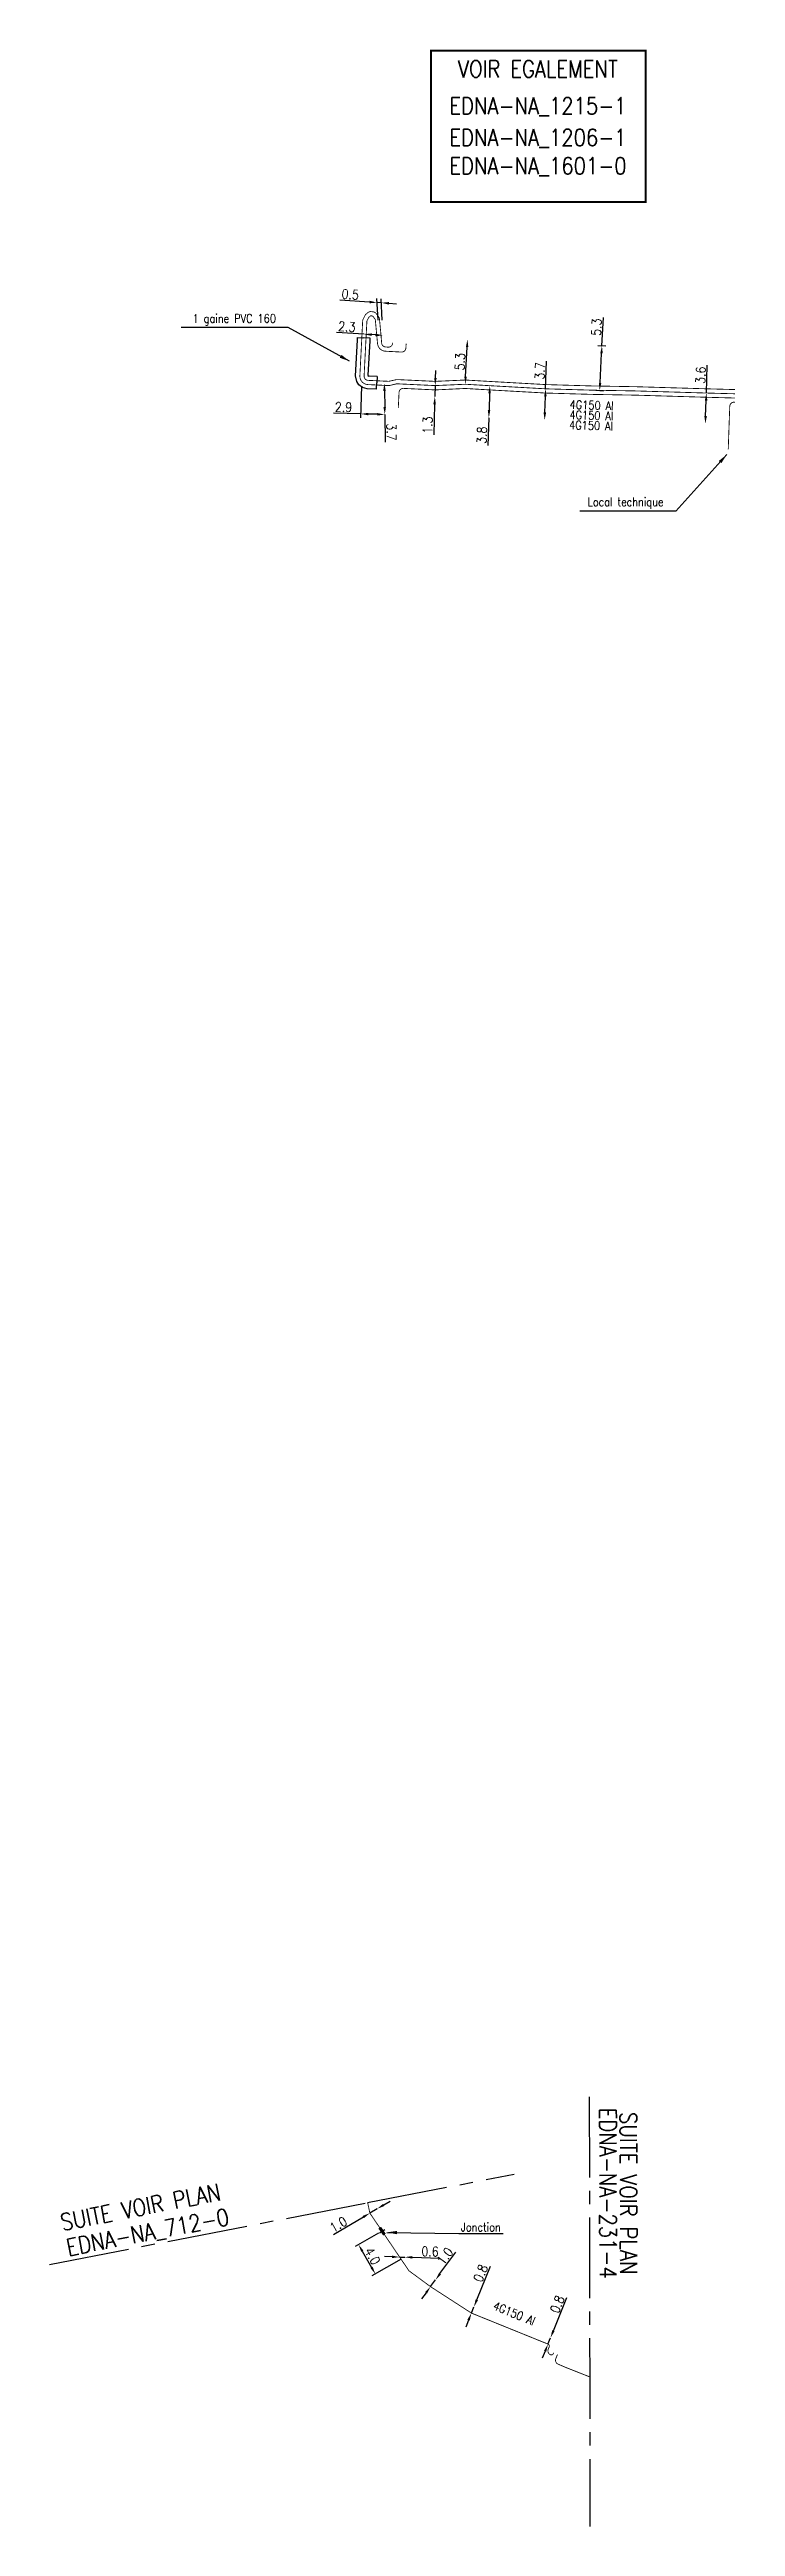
# Model space of a CAD drawing. Header units: millimetres. Extents: x 184011 to 185000, y 128010 to 128993.
# Drawn here: x 184918.8 to 185000, y 128047.3 to 128340.4 of the extents above; entities that cross this region are included whole.
import ezdxf
from ezdxf.enums import TextEntityAlignment as Align

# ---------------------------------------------------------------- set-up
doc = ezdxf.new("R2010")
doc.units = ezdxf.units.MM
doc.header["$PDMODE"] = 34
doc.linetypes.add('B_ST_Al', pattern=[2000, 1000, 1000])
doc.linetypes.add('CENTER2', pattern=[28.575, 19.05, -3.175, 3.175, -3.175])
doc.layers.get('0').update_dxf_attribs({"linetype": 'CONTINUOUS'})
doc.layers.get('DEFPOINTS').update_dxf_attribs({"linetype": 'CONTINUOUS'})
for name, color, linetype in [('B_100', 3, 'CONTINUOUS'), ('B_110', 1, 'CONTINUOUS'), ('B_300', 7, 'CONTINUOUS'), ('B_400', 7, 'CONTINUOUS'), ('B_930', 7, 'CONTINUOUS')]:
    doc.layers.add(name, color=color, linetype=linetype)
doc.styles.get("Standard").update_dxf_attribs({"font": 'romans.shx', "width": 0.85})
doc.dimstyles.get("Standard").update_dxf_attribs({"dimtxt": 1.5, "dimasz": 1.2, "dimexe": 0.625, "dimexo": 0.625, "dimgap": 0.25, "dimtad": 1, "dimdec": 1, "dimzin": 0, "dimdsep": 46, "dimtxsty": 'Standard', "dimcen": -0.5, "dimadec": 0, "dimazin": 0, "dimtfac": 1, "dimtdec": 1, "dimtmove": 0, "dimatfit": 3, "dimfxl": 0, "dimtolj": 1, "dimtzin": 0, "dimarcsym": 0})

msp = doc.modelspace()

# ---------------------------------------------------------------- texts
at = {"layer": 'B_100', "linetype": 'B_ST_Al', "width": 0.85}
for p in [(184980.37, 128296.71), (184980.33, 128295.51)]:
    msp.add_text('4G150 Al', height=1, rotation=358.3135, dxfattribs=at).set_placement(p)
msp.add_text('4G150 Al', height=1, rotation=337.9425, dxfattribs=at).set_placement((184973.85, 128072.47), align=Align.MIDDLE)
at = {"layer": 'B_110', "linetype": 'B_ST_Al', "width": 0.85}
msp.add_text('4G150 Al', height=1, rotation=358.3135, dxfattribs=at).set_placement((184980.39, 128297.92))
at = {"layer": 'B_110', "linetype": 'Continuous', "insert": (184991.53, 128286.73), "char_height": 1, "attachment_point": 6}
msp.add_mtext('Local technique', dxfattribs=at)
at = {"layer": 'B_300', "linetype": 'Continuous', "insert": (184967.52, 128082.68), "char_height": 1, "attachment_point": 4}
msp.add_mtext('Jonction ', dxfattribs=at)
at = {"layer": 'B_400', "insert": (184945.62, 128308.44), "char_height": 1, "attachment_point": 6}
msp.add_mtext('1 gaine PVC 160 ', dxfattribs=at)
at = {"layer": 'B_930', "width": 0.85}
for s, p in [('VOIR EGALEMENT', (184976.65, 128337.14)), ('EDNA-NA_1215-1', (184976.65, 128332.77)), ('EDNA-NA_1206-1', (184976.65, 128329.03)), ('EDNA-NA_1601-0', (184976.65, 128325.67))]:
    msp.add_text(s, height=2, dxfattribs=at).set_placement(p, align=Align.CENTER)
for s, rotation, p in [('EDNA-NA-231-4', 270.0868, (184983.95, 128086.7)), ('SUITE VOIR PLAN', 270.0868, (184986.38, 128086.69)), ('SUITE VOIR PLAN', 10.984, (184929.76, 128084.07)), ('EDNA-NA_712-0', 10.984, (184930.62, 128081.11))]:
    msp.add_text(s, height=2, rotation=rotation, dxfattribs=at).set_placement(p, align=Align.CENTER)

# ---------------------------------------------------------------- blocks, each defined once
blk = doc.blocks.new('*D37')
at = {"layer": 'B_100', "color": 0, "linetype": 'Continuous', "lineweight": -2, "transparency": 16777216}
for p, q in [((184955.97, 128083.88), (184952.42, 128081.79)), ((184957.6, 128084.85), (184956.74, 128084.34)), ((184958.38, 128085.31), (184959.15, 128085.76))]:
    blk.add_line(p, q, dxfattribs=at)
at = {"layer": 'B_100', "color": 0, "linetype": 'Continuous', "transparency": 16777216}
for points in [[(184955.89, 128084.01), (184956.04, 128083.75), (184956.74, 128084.34)], [(184958.3, 128085.44), (184958.45, 128085.18), (184957.6, 128084.85)]]:
    blk.add_solid(points, dxfattribs=at)
at = {"layer": 'DEFPOINTS', "color": 0, "linetype": 'Continuous', "transparency": 16777216}
for p in [(184956.74, 128084.34), (184957.6, 128084.85), (184957.6, 128084.85)]:
    blk.add_point(p, dxfattribs=at)
at = {"layer": 'B_100', "color": 0, "linetype": 'Continuous', "transparency": 16777216, "insert": (184953.01, 128083), "char_height": 1.125, "attachment_point": 5, "rotation": 30.5803}
blk.add_mtext('\\A1;1.0', dxfattribs=at)
blk = doc.blocks.new('*D38')
at = {"layer": 'B_100', "color": 0, "linetype": 'Continuous', "lineweight": -2, "transparency": 16777216}
for p, q in [((184965.05, 128077.18), (184966.91, 128079.71)), ((184963.4, 128074.92), (184962.87, 128074.19)), ((184963.93, 128075.64), (184964.52, 128076.45))]:
    blk.add_line(p, q, dxfattribs=at)
at = {"layer": 'B_100', "color": 0, "linetype": 'Continuous', "transparency": 16777216}
for points in [[(184963.28, 128075.01), (184963.52, 128074.83), (184963.93, 128075.64)], [(184964.93, 128077.26), (184965.18, 128077.09), (184964.52, 128076.45)]]:
    blk.add_solid(points, dxfattribs=at)
at = {"layer": 'DEFPOINTS', "color": 0, "linetype": 'Continuous', "transparency": 16777216}
for p in [(184963.93, 128075.64), (184964.52, 128076.45), (184964.52, 128076.45)]:
    blk.add_point(p, dxfattribs=at)
at = {"layer": 'B_100', "color": 0, "linetype": 'Continuous', "transparency": 16777216, "insert": (184965.64, 128079.25), "char_height": 1.125, "attachment_point": 5, "rotation": 53.7724}
blk.add_mtext('\\A1;1.0', dxfattribs=at)
blk = doc.blocks.new('*D39')
at = {"layer": 'B_100', "color": 0, "linetype": 'Continuous', "lineweight": -2, "transparency": 16777216}
for p, q in [((184978.48, 128070.41), (184980.09, 128074.37)), ((184977.84, 128068.84), (184978.14, 128069.58)), ((184977.51, 128068), (184977.17, 128067.17))]:
    blk.add_line(p, q, dxfattribs=at)
at = {"layer": 'B_100', "color": 0, "linetype": 'Continuous', "transparency": 16777216}
for points in [[(184978.34, 128070.47), (184978.62, 128070.36), (184978.14, 128069.58)], [(184977.37, 128068.06), (184977.64, 128067.95), (184977.84, 128068.84)]]:
    blk.add_solid(points, dxfattribs=at)
at = {"layer": 'DEFPOINTS', "color": 0, "linetype": 'Continuous', "transparency": 16777216}
for p in [(184978.14, 128069.58), (184978.14, 128069.58), (184977.84, 128068.84)]:
    blk.add_point(p, dxfattribs=at)
at = {"layer": 'B_100', "color": 0, "linetype": 'Continuous', "transparency": 16777216, "insert": (184978.95, 128073.55), "char_height": 1.125, "attachment_point": 5, "rotation": 67.9426}
blk.add_mtext('\\A1;0.8', dxfattribs=at)
blk = doc.blocks.new('*D40')
at = {"layer": 'B_100', "color": 0, "linetype": 'Continuous', "lineweight": -2, "transparency": 16777216}
for p, q in [((184969.41, 128074.09), (184971.02, 128078.05)), ((184968.77, 128072.51), (184969.07, 128073.25)), ((184968.43, 128071.68), (184968.1, 128070.84))]:
    blk.add_line(p, q, dxfattribs=at)
at = {"layer": 'B_100', "color": 0, "linetype": 'Continuous', "transparency": 16777216}
for points in [[(184968.29, 128071.73), (184968.57, 128071.62), (184968.77, 128072.51)], [(184969.27, 128074.14), (184969.55, 128074.03), (184969.07, 128073.25)]]:
    blk.add_solid(points, dxfattribs=at)
at = {"layer": 'DEFPOINTS', "color": 0, "linetype": 'Continuous', "transparency": 16777216}
for p in [(184968.77, 128072.51), (184969.07, 128073.25), (184969.07, 128073.25)]:
    blk.add_point(p, dxfattribs=at)
at = {"layer": 'B_100', "color": 0, "linetype": 'Continuous', "transparency": 16777216, "insert": (184969.87, 128077.23), "char_height": 1.125, "attachment_point": 5, "rotation": 67.9426}
blk.add_mtext('\\A1;0.8', dxfattribs=at)
blk = doc.blocks.new('*D261')
at = {"layer": 'B_100', "color": 0, "linetype": 'Continuous', "lineweight": -2, "transparency": 16777216}
for p, q in [((184959.37, 128079.17), (184958.47, 128079.19)), ((184960.27, 128079.14), (184960.87, 128079.13)), ((184961.77, 128079.11), (184965.05, 128079.02))]:
    blk.add_line(p, q, dxfattribs=at)
at = {"layer": 'B_100', "color": 0, "linetype": 'Continuous', "transparency": 16777216}
for points in [[(184959.37, 128079.32), (184959.36, 128079.02), (184960.27, 128079.14)], [(184961.77, 128079.26), (184961.76, 128078.96), (184960.87, 128079.13)]]:
    blk.add_solid(points, dxfattribs=at)
at = {"layer": 'DEFPOINTS', "color": 0, "linetype": 'Continuous', "transparency": 16777216}
for p in [(184960.27, 128079.14), (184960.87, 128079.13), (184960.87, 128079.13)]:
    blk.add_point(p, dxfattribs=at)
at = {"layer": 'B_100', "color": 0, "linetype": 'Continuous', "transparency": 16777216, "insert": (184963.87, 128079.8), "char_height": 1.125, "attachment_point": 5, "rotation": 358.572}
blk.add_mtext('\\A1;0.6', dxfattribs=at)
blk = doc.blocks.new('*D262')
at = {"layer": 'B_100', "color": 0, "linetype": 'Continuous', "lineweight": -2, "transparency": 16777216}
for p, q in [((184957.78, 128081.97), (184955, 128080.38)), ((184955.85, 128079.83), (184956.94, 128077.92)), ((184960.46, 128078.9), (184956.98, 128076.91))]:
    blk.add_line(p, q, dxfattribs=at)
at = {"layer": 'B_100', "color": 0, "linetype": 'Continuous', "transparency": 16777216}
for points in [[(184955.98, 128079.91), (184955.72, 128079.76), (184955.4, 128080.62)], [(184957.07, 128078), (184956.81, 128077.85), (184957.39, 128077.14)]]:
    blk.add_solid(points, dxfattribs=at)
at = {"layer": 'DEFPOINTS', "color": 0, "linetype": 'Continuous', "transparency": 16777216}
for p in [(184958.19, 128082.21), (184960.87, 128079.13), (184957.39, 128077.14)]:
    blk.add_point(p, dxfattribs=at)
at = {"layer": 'B_100', "color": 0, "linetype": 'Continuous', "transparency": 16777216, "insert": (184957.05, 128079.25), "char_height": 1.125, "attachment_point": 5, "rotation": 299.7204}
blk.add_mtext('\\A1;4.0', dxfattribs=at)
blk = doc.blocks.new('B_300_04')
at = {"color": 0, "linetype": 'Continuous'}
blk.add_line((0, 0.375), (0, -0.375), dxfattribs=at)
blk.add_solid([(-0.5, 0.1875), (-0.5, -0.1875), (0.5, 0.1875), (0.5, -0.1875)], dxfattribs=at)
at = {"color": 0, "linetype": 'Continuous', "width": 0.75, "flags": 3}
for tag, p in [('DEF_LEG', (0, -4.25)), ('DEF_COUP', (0, -6.75)), ('DEF_TYPE', (0, -9.25))]:
    blk.add_attdef(tag, text='', height=1.2, dxfattribs=at).set_placement(p, align=Align.MIDDLE)
blk = doc.blocks.new('*D279')
at = {"layer": 'B_100', "color": 0, "linetype": 'Continuous', "lineweight": -2, "transparency": 16777216}
for p, q in [((184996.6, 128299.78), (184996.7, 128303.06)), ((184996.51, 128297.05), (184996.57, 128298.88))]:
    blk.add_line(p, q, dxfattribs=at)
at = {"layer": 'B_100', "color": 0, "linetype": 'Continuous', "transparency": 16777216}
for points in [[(184996.42, 128298.89), (184996.72, 128298.88), (184996.6, 128299.78)], [(184996.36, 128297.06), (184996.66, 128297.05), (184996.48, 128296.15)]]:
    blk.add_solid(points, dxfattribs=at)
at = {"layer": 'DEFPOINTS', "color": 0, "linetype": 'Continuous', "transparency": 16777216}
for p in [(184996.6, 128299.78), (184996.48, 128296.15), (184996.48, 128296.15)]:
    blk.add_point(p, dxfattribs=at)
at = {"layer": 'B_100', "color": 0, "linetype": 'Continuous', "transparency": 16777216, "insert": (184995.92, 128301.89), "char_height": 1.125, "attachment_point": 5, "rotation": 88.1584}
blk.add_mtext('\\A1;3.6', dxfattribs=at)
blk = doc.blocks.new('*D280')
at = {"layer": 'B_100', "color": 0, "linetype": 'Continuous', "lineweight": -2, "transparency": 16777216}
for p, q in [((184977.56, 128300.28), (184977.67, 128303.56)), ((184977.47, 128297.49), (184977.53, 128299.38))]:
    blk.add_line(p, q, dxfattribs=at)
at = {"layer": 'B_100', "color": 0, "linetype": 'Continuous', "transparency": 16777216}
for points in [[(184977.38, 128299.39), (184977.68, 128299.38), (184977.56, 128300.28)], [(184977.32, 128297.49), (184977.62, 128297.48), (184977.44, 128296.59)]]:
    blk.add_solid(points, dxfattribs=at)
at = {"layer": 'DEFPOINTS', "color": 0, "linetype": 'Continuous', "transparency": 16777216}
for p in [(184977.56, 128300.28), (184977.44, 128296.59), (184977.44, 128296.59)]:
    blk.add_point(p, dxfattribs=at)
at = {"layer": 'B_100', "color": 0, "linetype": 'Continuous', "transparency": 16777216, "insert": (184976.88, 128302.4), "char_height": 1.125, "attachment_point": 5, "rotation": 88.1568}
blk.add_mtext('\\A1;3.7', dxfattribs=at)
blk = doc.blocks.new('*D281')
at = {"layer": 'B_100', "color": 0, "linetype": 'Continuous', "lineweight": -2, "transparency": 16777216}
for p, q in [((184970.92, 128299.75), (184970.86, 128297.75)), ((184970.83, 128296.85), (184970.72, 128293.57))]:
    blk.add_line(p, q, dxfattribs=at)
at = {"layer": 'B_100', "color": 0, "linetype": 'Continuous', "transparency": 16777216}
for points in [[(184970.77, 128299.75), (184971.07, 128299.75), (184970.95, 128300.65)], [(184970.71, 128297.76), (184971.01, 128297.75), (184970.83, 128296.85)]]:
    blk.add_solid(points, dxfattribs=at)
at = {"layer": 'DEFPOINTS', "color": 0, "linetype": 'Continuous', "transparency": 16777216}
for p in [(184970.95, 128300.65), (184970.83, 128296.85), (184970.83, 128296.85)]:
    blk.add_point(p, dxfattribs=at)
at = {"layer": 'B_100', "color": 0, "linetype": 'Continuous', "transparency": 16777216, "insert": (184970.01, 128294.79), "char_height": 1.125, "attachment_point": 5, "rotation": 88.1568}
blk.add_mtext('\\A1;3.8', dxfattribs=at)
blk = doc.blocks.new('*D282')
at = {"layer": 'B_100', "color": 0, "linetype": 'Continuous', "lineweight": -2, "transparency": 16777216}
for p, q in [((184964.48, 128300.66), (184964.44, 128299.36)), ((184964.51, 128301.55), (184964.54, 128302.45)), ((184964.41, 128298.46), (184964.3, 128294.83))]:
    blk.add_line(p, q, dxfattribs=at)
at = {"layer": 'B_100', "color": 0, "linetype": 'Continuous', "transparency": 16777216}
for points in [[(184964.36, 128301.56), (184964.66, 128301.55), (184964.48, 128300.66)], [(184964.26, 128298.46), (184964.56, 128298.45), (184964.44, 128299.36)]]:
    blk.add_solid(points, dxfattribs=at)
at = {"layer": 'DEFPOINTS', "color": 0, "linetype": 'Continuous', "transparency": 16777216}
for p in [(184964.48, 128300.66), (184964.44, 128299.36), (184964.44, 128299.36)]:
    blk.add_point(p, dxfattribs=at)
at = {"layer": 'B_100', "color": 0, "linetype": 'Continuous', "transparency": 16777216, "insert": (184963.58, 128295.98), "char_height": 1.125, "attachment_point": 5, "rotation": 88.1568}
blk.add_mtext('\\A1;1.3', dxfattribs=at)
blk = doc.blocks.new('*D283')
at = {"layer": 'B_100', "color": 0, "linetype": 'Continuous', "lineweight": -2, "transparency": 16777216}
blk.add_line((184968.08, 128301.72), (184968.26, 128305.21), dxfattribs=at)
at = {"layer": 'B_100', "color": 0, "linetype": 'Continuous', "transparency": 16777216}
for points in [[(184968.11, 128305.22), (184968.41, 128305.21), (184968.3, 128306.11)], [(184967.93, 128301.73), (184968.23, 128301.71), (184968.04, 128300.82)]]:
    blk.add_solid(points, dxfattribs=at)
at = {"layer": 'DEFPOINTS', "color": 0, "linetype": 'Continuous', "transparency": 16777216}
for p in [(184968.3, 128306.11), (184968.3, 128306.11), (184968.04, 128300.82)]:
    blk.add_point(p, dxfattribs=at)
at = {"layer": 'B_100', "color": 0, "linetype": 'Continuous', "transparency": 16777216, "insert": (184967.42, 128303.5), "char_height": 1.125, "attachment_point": 5, "rotation": 87.1279}
blk.add_mtext('\\A1;5.3', dxfattribs=at)
blk = doc.blocks.new('*D284')
at = {"layer": 'B_100', "color": 0, "linetype": 'Continuous', "lineweight": -2, "transparency": 16777216}
for p, q in [((184955.75, 128300.6), (184955.65, 128296.84)), ((184955.66, 128297.31), (184952.43, 128297.4)), ((184957.61, 128297.26), (184956.56, 128297.29))]:
    blk.add_line(p, q, dxfattribs=at)
at = {"layer": 'B_100', "color": 0, "linetype": 'Continuous', "transparency": 16777216}
for points in [[(184956.57, 128297.44), (184956.56, 128297.14), (184955.66, 128297.31)], [(184957.62, 128297.41), (184957.61, 128297.11), (184958.51, 128297.24)]]:
    blk.add_solid(points, dxfattribs=at)
at = {"layer": 'DEFPOINTS', "color": 0, "linetype": 'Continuous', "transparency": 16777216}
for p in [(184955.77, 128301.07), (184958.51, 128297.24), (184958.51, 128297.24)]:
    blk.add_point(p, dxfattribs=at)
at = {"layer": 'B_100', "color": 0, "linetype": 'Continuous', "transparency": 16777216, "insert": (184953.62, 128298.12), "char_height": 1.125, "attachment_point": 5, "rotation": 358.4321}
blk.add_mtext('\\A1;2.9', dxfattribs=at)
blk = doc.blocks.new('*D285')
at = {"layer": 'B_100', "color": 0, "linetype": 'Continuous', "lineweight": -2, "transparency": 16777216}
for p, q in [((184958.47, 128300.03), (184958.5, 128298.14)), ((184958.51, 128297.24), (184958.56, 128293.96))]:
    blk.add_line(p, q, dxfattribs=at)
at = {"layer": 'B_100', "color": 0, "linetype": 'Continuous', "transparency": 16777216}
for points in [[(184958.62, 128300.04), (184958.32, 128300.03), (184958.46, 128300.93)], [(184958.65, 128298.14), (184958.35, 128298.13), (184958.51, 128297.24)]]:
    blk.add_solid(points, dxfattribs=at)
at = {"layer": 'DEFPOINTS', "color": 0, "linetype": 'Continuous', "transparency": 16777216}
for p in [(184958.46, 128300.93), (184958.51, 128297.24), (184958.51, 128297.24)]:
    blk.add_point(p, dxfattribs=at)
at = {"layer": 'B_100', "color": 0, "linetype": 'Continuous', "transparency": 16777216, "insert": (184959.29, 128295.16), "char_height": 1.125, "attachment_point": 5, "rotation": 270.838}
blk.add_mtext('\\A1;3.7', dxfattribs=at)
blk = doc.blocks.new('*D286')
at = {"layer": 'B_100', "color": 0, "linetype": 'Continuous', "lineweight": -2, "transparency": 16777216}
for p, q in [((184956.71, 128310.55), (184953.19, 128310.78)), ((184957.71, 128308.42), (184957.58, 128310.96)), ((184958.1, 128310.46), (184957.6, 128310.49)), ((184958.21, 128308.39), (184958.08, 128310.93)), ((184959, 128310.4), (184959.9, 128310.35))]:
    blk.add_line(p, q, dxfattribs=at)
at = {"layer": 'B_100', "color": 0, "linetype": 'Continuous', "transparency": 16777216}
for points in [[(184956.72, 128310.7), (184956.7, 128310.4), (184957.6, 128310.49)], [(184959.01, 128310.55), (184958.99, 128310.25), (184958.1, 128310.46)]]:
    blk.add_solid(points, dxfattribs=at)
at = {"layer": 'DEFPOINTS', "color": 0, "linetype": 'Continuous', "transparency": 16777216}
for p in [(184958.1, 128310.46), (184957.74, 128307.95), (184958.24, 128307.92)]:
    blk.add_point(p, dxfattribs=at)
at = {"layer": 'B_100', "color": 0, "linetype": 'Continuous', "transparency": 16777216, "insert": (184954.42, 128311.45), "char_height": 1.125, "attachment_point": 5, "rotation": 356.3479}
blk.add_mtext('\\A1;0.5', dxfattribs=at)
blk = doc.blocks.new('*D287')
at = {"layer": 'B_100', "color": 0, "linetype": 'Continuous', "lineweight": -2, "transparency": 16777216}
for p, q in [((184956.06, 128306.74), (184952.79, 128306.95)), ((184957.41, 128306.66), (184956.96, 128306.69))]:
    blk.add_line(p, q, dxfattribs=at)
at = {"layer": 'B_100', "color": 0, "linetype": 'Continuous', "transparency": 16777216}
for points in [[(184956.97, 128306.84), (184956.95, 128306.54), (184956.06, 128306.74)], [(184957.42, 128306.81), (184957.4, 128306.51), (184958.31, 128306.6)]]:
    blk.add_solid(points, dxfattribs=at)
at = {"layer": 'DEFPOINTS', "color": 0, "linetype": 'Continuous', "transparency": 16777216}
for p in [(184956.06, 128306.74), (184958.31, 128306.6), (184958.31, 128306.6)]:
    blk.add_point(p, dxfattribs=at)
at = {"layer": 'B_100', "color": 0, "linetype": 'Continuous', "transparency": 16777216, "insert": (184954.02, 128307.63), "char_height": 1.125, "attachment_point": 5, "rotation": 356.3479}
blk.add_mtext('\\A1;2.3', dxfattribs=at)
blk = doc.blocks.new('*D288')
at = {"layer": 'B_100', "color": 0, "linetype": 'Continuous', "lineweight": -2, "transparency": 16777216}
for p, q in [((184984.23, 128305.37), (184984.4, 128308.73)), ((184983.76, 128305.39), (184984.7, 128305.35)), ((184984.01, 128300.97), (184984.18, 128304.47)), ((184983.49, 128300.1), (184984.43, 128300.05))]:
    blk.add_line(p, q, dxfattribs=at)
at = {"layer": 'B_100', "color": 0, "linetype": 'Continuous', "transparency": 16777216}
for points in [[(184984.03, 128304.48), (184984.33, 128304.46), (184984.23, 128305.37)], [(184983.86, 128300.98), (184984.16, 128300.97), (184983.96, 128300.08)]]:
    blk.add_solid(points, dxfattribs=at)
at = {"layer": 'DEFPOINTS', "color": 0, "linetype": 'Continuous', "transparency": 16777216}
for p in [(184983.29, 128305.42), (184984.23, 128305.37), (184983.02, 128300.12)]:
    blk.add_point(p, dxfattribs=at)
at = {"layer": 'B_100', "color": 0, "linetype": 'Continuous', "transparency": 16777216, "insert": (184983.59, 128307.58), "char_height": 1.125, "attachment_point": 5, "rotation": 87.1279}
blk.add_mtext('\\A1;5.3', dxfattribs=at)

# ---------------------------------------------------------------- dimensions: what is measured, and where the dimension line sits
at = {"layer": 'B_100', "linetype": 'Continuous'}
dim = msp.add_linear_dim(base=(184958.1, 128310.46), p1=(184957.74, 128307.95), p2=(184958.24, 128307.92), angle=176.3479, text='0.5', dimstyle='Standard', override={"dimscale": 0.75}, dxfattribs=at)
dim.commit()
dim.dimension.update_dxf_attribs({"geometry": '*D286', "text_midpoint": (184954.38, 128310.7), "dimtype": 160})
for base, p1, p2, angle, picture, middle, dimtype in [((184958.31, 128306.6), (184956.06, 128306.74), (184958.31, 128306.6), 176.3479, '*D287', (184953.97, 128306.88), 160), ((184984.23, 128305.37), (184983.02, 128300.12), (184983.29, 128305.42), 267.1279, '*D288', (184984.34, 128307.54), 160), ((184968.3, 128306.11), (184968.04, 128300.82), (184968.3, 128306.11), 267.1279, '*D283', (184968.17, 128303.47), 160), ((184977.44, 128296.59), (184977.56, 128300.28), (184977.44, 128296.59), 88.1568, '*D280', (184977.63, 128302.37), 160), ((184958.5134, 128297.2352), (184955.7672, 128301.0689), (184958.5134, 128297.2352), 178.4321, '*D284', (184953.5987, 128297.3698), 160), ((184958.51, 128297.24), (184958.46, 128300.93), (184958.51, 128297.24), 90.838, '*D285', (184958.54, 128295.15), 160), ((184964.44, 128299.36), (184964.48, 128300.66), (184964.44, 128299.36), 88.1568, '*D282', (184964.33, 128295.95), 160), ((184970.83, 128296.85), (184970.95, 128300.65), (184970.83, 128296.85), 88.1568, '*D281', (184970.76, 128294.76), 160), ((184996.48, 128296.15), (184996.6, 128299.78), (184996.48, 128296.15), 88.1584, '*D279', (184996.67, 128301.87), 160), ((184957.6, 128084.85), (184956.74, 128084.34), (184957.6, 128084.85), 30.5803, '*D37', (184953.39, 128082.36), 161), ((184960.87, 128079.13), (184960.27, 128079.14), (184960.87, 128079.13), 178.572, '*D261', (184963.86, 128079.05), 160), ((184964.52, 128076.45), (184963.93, 128075.64), (184964.52, 128076.45), 53.7724, '*D38', (184966.25, 128078.81), 161), ((184969.07, 128073.25), (184968.77, 128072.51), (184969.07, 128073.25), 67.9426, '*D40', (184970.57, 128076.95), 161), ((184978.14, 128069.58), (184977.84, 128068.84), (184978.14, 128069.58), 67.9426, '*D39', (184979.64, 128073.27), 161)]:
    dim = msp.add_linear_dim(base=base, p1=p1, p2=p2, angle=angle, dimstyle='Standard', override={"dimscale": 0.75}, dxfattribs=at)
    dim.commit()
    dim.dimension.update_dxf_attribs({"geometry": picture, "text_midpoint": middle, "dimtype": dimtype})
dim = msp.add_linear_dim(base=(184957.39, 128077.14), p1=(184958.19, 128082.21), p2=(184960.87, 128079.13), angle=119.7204, dimstyle='Standard', override={"dimscale": 0.75}, dxfattribs=at)
dim.commit()
dim.dimension.update_dxf_attribs({"geometry": '*D262', "text_midpoint": (184957.05, 128079.25)})

# ---------------------------------------------------------------- linework, layer by layer
at = {"layer": 'B_100', "linetype": 'B_ST_Al', "const_width": 0.1}
for points in [[(185000, 128299.69), (184996.6, 128299.78), (184988.2, 128300.03), (184983.02, 128300.12), (184977.56, 128300.28), (184970.95, 128300.65), (184968.04, 128300.82), (184964.48, 128300.66), (184960.01, 128300.87, 0.067542), (184959.87, 128300.86), (184959.16, 128300.69, -0.067542), (184958.89, 128300.67), (184958.6, 128300.68), (184957.56, 128300.73), (184956.51, 128300.78, -0.415407), (184955.56, 128301.83), (184955.79, 128306.33), (184955.81, 128306.76), (184955.89, 128308.32, -0.106368), (184955.95, 128308.52), (184956.17, 128308.97, -0.101678), (184956.3, 128309.12), (184956.52, 128309.31, -0.199205), (184956.89, 128309.42), (184957.14, 128309.39, -0.212572), (184957.49, 128309.19), (184957.79, 128308.79, -0.137146), (184957.88, 128308.54), (184958.06, 128306.66), (184958.14, 128305.68, 0.373346), (184958.62, 128305.23), (184958.92, 128305.21, 0.410232), (184959.44, 128305.68), (184959.44, 128305.73)], [(184960.11, 128298.02), (184960.2, 128299.86, -0.414214), (184960.72, 128300.33), (184964.48, 128300.15), (184968.04, 128300.32), (184970.92, 128300.15), (184977.54, 128299.78), (184983.01, 128299.62), (184988.18, 128299.53), (184996.59, 128299.28), (184999.98, 128299.19), (185000, 128299.19)], [(184978.51, 128067.81), (184978.47, 128067.72, -0.414214), (184978.14, 128067.58), (184978.14, 128067.58, -0.414214), (184977.87, 128068.23), (184977.98, 128068.51, 0.417357), (184977.84, 128068.84), (184977.84, 128068.84), (184968.77, 128072.51), (184963.93, 128075.64), (184961.37, 128077.52), (184960.27, 128079.14), (184958.19, 128082.21), (184956.74, 128084.34), (184956.48, 128085.59)]]:
    msp.add_lwpolyline(points, format="xyb", dxfattribs=at)
at = {"layer": 'B_100', "linetype": 'B_ST_Al', "const_width": 0.1, "flags": 128}
msp.add_lwpolyline([(184978.97, 128067.62), (184978.77, 128067.12, 0.408136), (184979.03, 128066.47), (184980.04, 128066.04), (184982.78, 128064.96), (184982.78, 128064.96)], format="xyb", dxfattribs=at)
at = {"layer": 'B_110', "linetype": 'B_ST_Al', "const_width": 0.1}
msp.add_lwpolyline([(185000, 128300.19), (184996.61, 128300.28), (184988.21, 128300.53), (184983.03, 128300.62), (184977.58, 128300.78), (184970.98, 128301.15), (184968.04, 128301.32), (184964.48, 128301.16), (184960.03, 128301.37, 0.067542), (184959.76, 128301.34), (184959.05, 128301.18, -0.067542), (184958.91, 128301.17), (184958.63, 128301.18), (184957.58, 128301.23), (184956.53, 128301.28, -0.415407), (184956.06, 128301.81), (184956.29, 128306.3), (184956.31, 128306.73), (184956.39, 128308.24, -0.106368), (184956.41, 128308.34), (184956.59, 128308.69, -0.101678), (184956.66, 128308.77), (184956.8, 128308.89, -0.199205), (184956.89, 128308.92), (184956.98, 128308.91, -0.212572), (184957.15, 128308.81), (184957.34, 128308.55, -0.137146), (184957.39, 128308.43), (184957.56, 128306.61), (184957.65, 128305.64, 0.373346), (184958.59, 128304.73), (184960.48, 128304.63, 0.410232), (184961.01, 128305.1), (184961.04, 128305.62)], format="xyb", dxfattribs=at)
at = {"layer": 'B_110', "linetype": 'B_ST_Al', "const_width": 0.1, "flags": 128}
msp.add_lwpolyline([(185000, 128298.69), (184999.89, 128298.7, 0.414214), (184999.37, 128298.21), (184999.19, 128293.11)], format="xyb", dxfattribs=at)
at = {"layer": 'B_400', "color": 7, "linetype": 'CONTINUOUS'}
for p, q in [((184955.05, 128301.8), (184955.27, 128306.02)), ((184955.27, 128306.02), (184955.29, 128306.35)), ((184955.29, 128306.35), (184956.04, 128306.31)), ((184956.79, 128306.28), (184956.04, 128306.31)), ((184956.56, 128301.91), (184956.77, 128305.94)), ((184956.77, 128305.94), (184956.79, 128306.28)), ((184955.18, 128301.15), (184955.05, 128301.8)), ((184955.44, 128300.77), (184955.18, 128301.15)), ((184955.86, 128300.44), (184955.44, 128300.77)), ((184956.67, 128301.78), (184956.54, 128301.81)), ((184956.54, 128301.81), (184956.55, 128301.8)), ((184956.55, 128301.8), (184956.59, 128301.74)), ((184956.59, 128301.74), (184956.56, 128301.91)), ((184957.6, 128301.73), (184956.67, 128301.78)), ((184957.53, 128300.23), (184957.57, 128300.98)), ((184957.6, 128301.73), (184957.57, 128300.98)), ((184956.43, 128300.29), (184955.86, 128300.44)), ((184957.53, 128300.23), (184956.43, 128300.29))]:
    msp.add_line(p, q, dxfattribs=at)
at = {"layer": 'B_930', "const_width": 0.25}
msp.add_lwpolyline([(184963.98, 128340.31), (184989.41, 128340.31), (184989.41, 128322.38), (184963.98, 128322.38)], close=True, dxfattribs=at)
at = {"layer": 'B_930', "linetype": 'CENTER2', "ltscale": 0.5, "flags": 128}
msp.add_lwpolyline([(184982.73, 128098.1), (184982.78, 128064.96), (184982.8, 128047.25)], dxfattribs=at)
at = {"layer": 'B_930', "linetype": 'CENTER2', "ltscale": 0.5}
msp.add_lwpolyline([(184918.8, 128078.28), (184956.48, 128085.59), (184973.84, 128088.96)], dxfattribs=at)

# ---------------------------------------------------------------- block references
at = {"layer": 'B_300', "rotation": 124.1618035744442}
msp.add_blockref('B_300_04', (184958.19, 128082.21), dxfattribs=at)

msp.set_redraw_order([(e.dxf.handle, doc.entitydb.next_handle()) for e in msp.query("TEXT MTEXT ATTDEF DIMENSION ARC_DIMENSION")])  # texts and dimensions are drawn at this point

# ---------------------------------------------------------------- leaders
at = {"layer": 'B_110', "linetype": 'Continuous', "annotation_type": 0, "has_hookline": 1, "hookline_direction": 1, "text_width": 9.92}
msp.add_leader([(184999.03, 128292.5), (184992.98, 128285.81), (184991.78, 128285.81)], dimstyle='Standard', dxfattribs=at)
at = {"layer": 'B_300', "linetype": 'Continuous', "annotation_type": 0, "has_hookline": 1, "hookline_direction": 0, "text_width": 5.02}
msp.add_leader([(184958.76, 128082.06), (184967.27, 128081.93)], dimstyle='Standard', dxfattribs=at)
at = {"layer": 'B_400', "annotation_type": 0, "has_hookline": 1, "hookline_direction": 1, "text_width": 11.21}
msp.add_leader([(184954.33, 128303.55), (184947.07, 128307.52), (184945.87, 128307.52)], dimstyle='Standard', dxfattribs=at)

doc.saveas('drawing.dxf')
